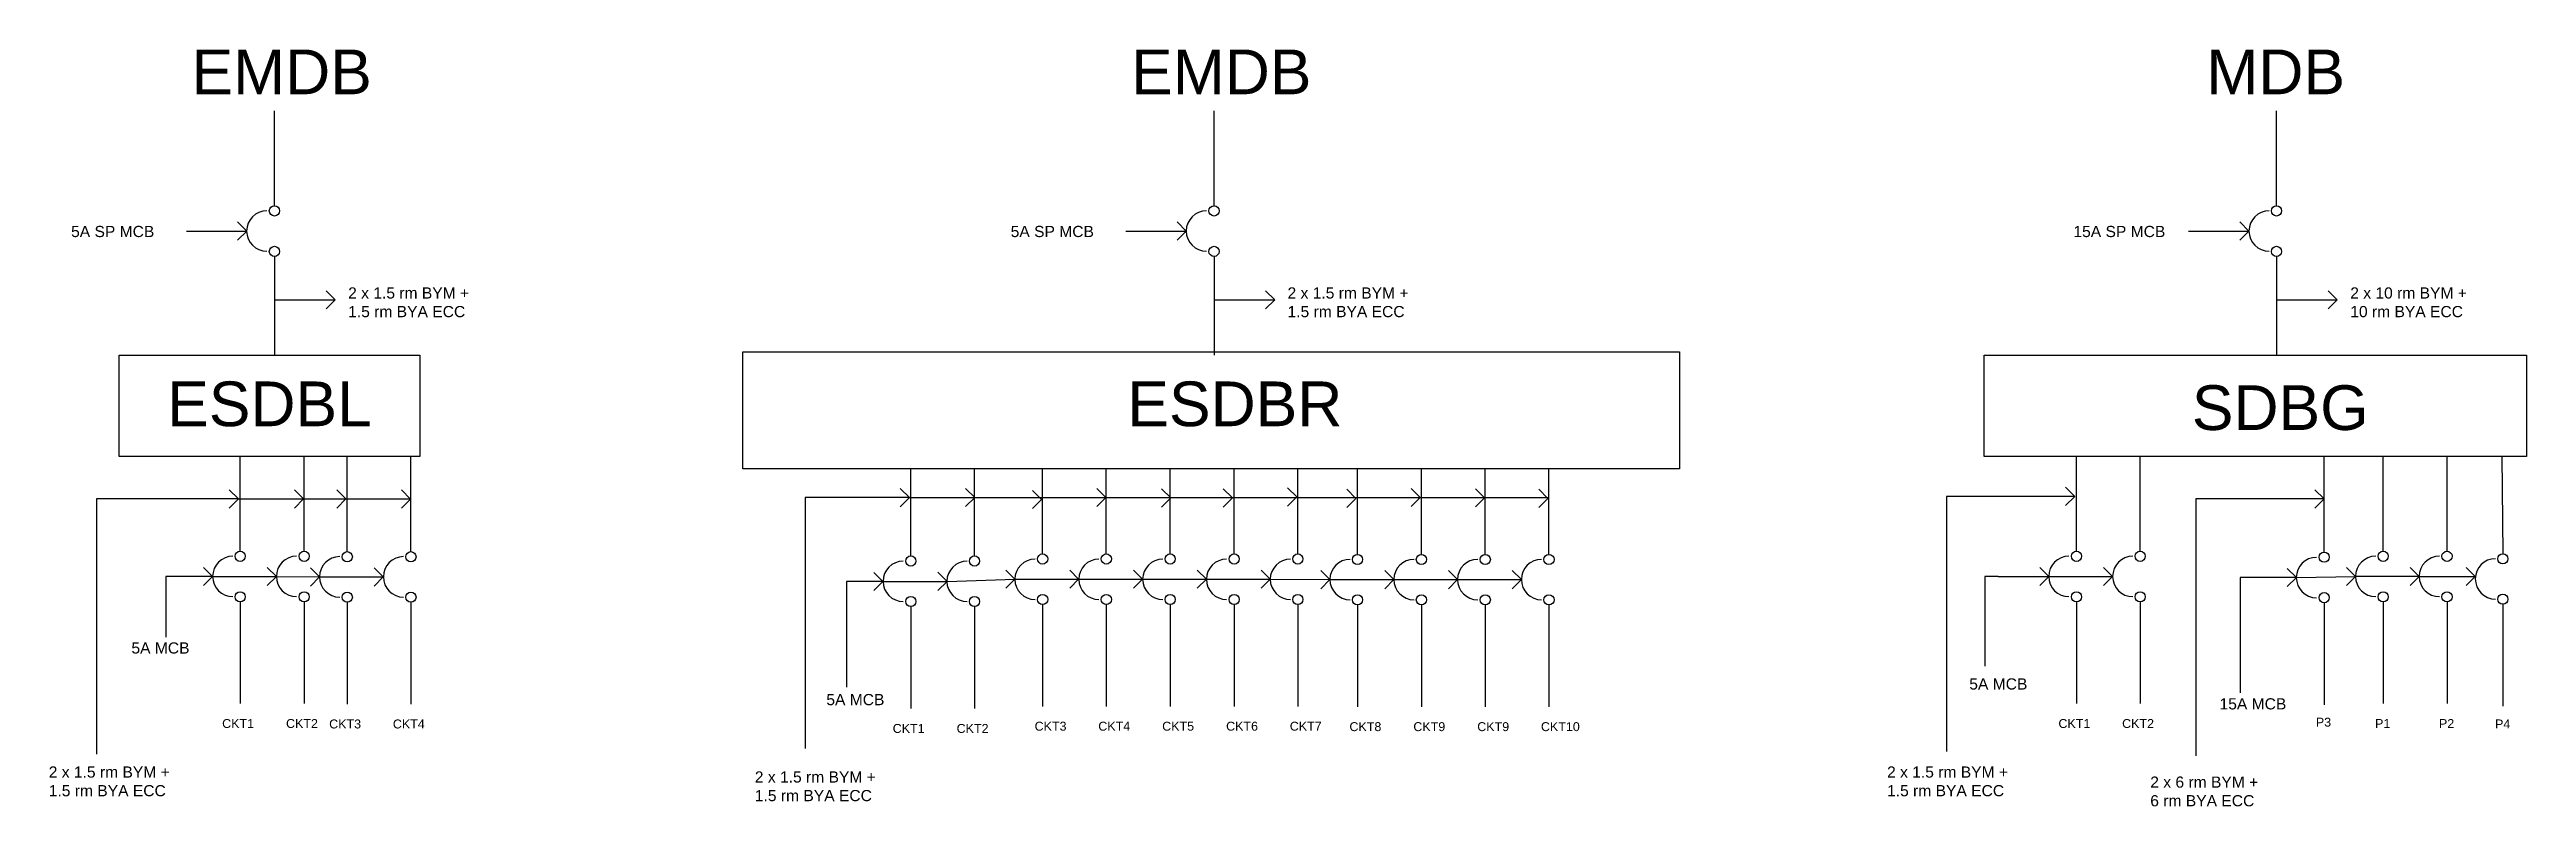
# Model space of a CAD drawing. Header units: inches. Extents: x 435 to 10591, y 298 to 1089.
# Drawn here: x 1953 to 3061, y 562 to 901 of the extents above; entities that cross this region are included whole.
import ezdxf

# ---------------------------------------------------------------- set-up
doc = ezdxf.new("R2010")
doc.units = ezdxf.units.IN
doc.header["$LTSCALE"] = 20
doc.header["$MEASUREMENT"] = 0
doc.layers.add('Layer1', color=7, linetype='Continuous')
doc.styles.get("Standard").update_dxf_attribs({"font": 'arial.ttf'})

msp = doc.modelspace()

# ---------------------------------------------------------------- texts
for s, height, p in [('EMDB', 20, (2016.1, 880.7)), ('EMDB', 20, (2436.6, 880.7)), ('MDB', 20, (2917.8, 880.7)), ('ESDBL', 20, (2005.2, 732.2)), ('ESDBR', 20, (2434.9, 732.2)), ('SDBG', 20, (2911.3, 730.5)), ('CKT1', 4, (2029.8, 597.2)), ('CKT2', 4, (2058.4, 597.2)), ('CKT3', 4, (2077.7, 597)), ('CKT4', 4, (2106.2, 597)), ('CKT1', 4, (2329.9, 595)), ('CKT2', 4, (2358.5, 595)), ('CKT3', 4, (2393.4, 596)), ('CKT4', 4, (2421.9, 596)), ('CKT5', 4, (2450.5, 596)), ('CKT6', 4, (2479.1, 596)), ('CKT7', 4, (2507.6, 596)), ('CKT8', 4, (2534.3, 595.8)), ('CKT9', 4, (2562.9, 595.8)), ('CKT9', 4, (2591.5, 595.8)), ('CKT10', 4, (2620, 595.8)), ('CKT1', 4, (2851.6, 597.2)), ('CKT2', 4, (2880.1, 597.2)), ('P3', 4, (2966.8, 597.8)), ('P1', 4, (2993.3, 597.2)), ('P2', 4, (3021.9, 597.2)), ('P4', 4, (3047, 597))]:
    msp.add_text(s, height=height).set_placement(p)
at = {"char_height": 5, "attachment_point": 1}
for s, width, insert in [('5A SP MCB', 57.842, (1962.2, 821.8)), ('5A SP MCB', 57.842, (2382.7, 821.8)), ('15A SP MCB', 57.842, (2858.3, 821.8)), ('2 x 1.5 rm BYM + 1.5 rm BYA ECC', 57.842, (2086.2, 794.3)), ('2 x 1.5 rm BYM + 1.5 rm BYA ECC', 57.842, (2506.6, 794.3)), ('2 x 10 rm BYM + 10 rm BYA ECC', 57.842, (2982.2, 794.3)), ('5A MCB', 57.863, (1989.2, 635.5)), ('5A MCB', 57.863, (2300.2, 612.4)), ('5A MCB', 57.863, (2811.7, 619.4)), ('15A MCB', 49.603, (2923.7, 610.5)), ('2 x 1.5 rm BYM + 1.5 rm BYA ECC', 57.863, (1952.2, 580)), ('2 x 1.5 rm BYM + 1.5 rm BYA ECC', 57.863, (2268.2, 577.8)), ('2 x 1.5 rm BYM + 1.5 rm BYA ECC', 57.863, (2774.9, 580)), ('2 x 6 rm BYM + 6 rm BYA ECC', 49.603, (2892.7, 575.5))]:
    msp.add_mtext_dynamic_manual_height_columns(s, width=width, gutter_width=52.4, heights=[0], dxfattribs=dict(at, insert=insert))

# ---------------------------------------------------------------- linework, layer by layer
for p, q in [((2053.2, 830.8), (2053.2, 873.2)), ((2473.7, 830.8), (2473.7, 873.2)), ((2949.2, 830.8), (2949.2, 873.2)), ((2040.8, 819.5), (2036.7, 823.6)), ((2461.3, 819.5), (2457.2, 823.6)), ((2936.8, 819.5), (2932.8, 823.6)), ((2013.8, 819.5), (2040.8, 819.5)), ((2040.8, 819.5), (2036.7, 815.4)), ((2434.3, 819.5), (2461.3, 819.5)), ((2461.3, 819.5), (2457.2, 815.4)), ((2909.8, 819.5), (2936.8, 819.5)), ((2936.8, 819.5), (2932.8, 815.4)), ((2053.2, 808.2), (2053.2, 764)), ((2473.7, 808.2), (2473.7, 764)), ((2949.2, 808.2), (2949.2, 764)), ((2053.2, 788.7), (2080.4, 788.7)), ((2080.4, 788.7), (2076.3, 792.8)), ((2080.4, 788.7), (2076.3, 784.7)), ((2473.7, 788.7), (2500.9, 788.7)), ((2500.9, 788.7), (2496.8, 792.8)), ((2500.9, 788.7), (2496.8, 784.7)), ((2949.2, 788.7), (2976.4, 788.7)), ((2976.4, 788.7), (2972.3, 792.8)), ((2976.4, 788.7), (2972.3, 784.7)), ((2037.9, 676.3), (2037.9, 718.7)), ((2066.5, 676.3), (2066.5, 718.7)), ((2085.8, 676.1), (2085.8, 718.5)), ((2114.3, 676.1), (2114.3, 718.5)), ((2338, 674.1), (2338, 713.2)), ((2366.5, 674.1), (2366.5, 713.2)), ((2397, 675.1), (2397, 713.2)), ((2425.5, 675.1), (2425.5, 713.2)), ((2454.1, 675.1), (2454.1, 713.2)), ((2482.7, 675.1), (2482.7, 713.2)), ((2511.2, 675.1), (2511.2, 713.2)), ((2537.9, 674.9), (2537.9, 713.2)), ((2566.5, 674.9), (2566.5, 713.2)), ((2595.1, 674.9), (2595.1, 713.2)), ((2623.6, 674.9), (2623.6, 713.2)), ((2859.7, 676.3), (2859.7, 718.7)), ((2888.2, 676.3), (2888.2, 718.7)), ((2970.5, 675.9), (2970.5, 718.3)), ((2996.9, 676.3), (2996.9, 718.7)), ((3025.5, 676.3), (3025.5, 718.7)), ((2037.1, 699.7), (2033, 703.8)), ((2037.1, 699.7), (2033, 695.6)), ((2066.2, 699.7), (2062.2, 703.7)), ((2066.2, 699.7), (2062.2, 695.6)), ((2085.2, 699.7), (2081.1, 703.7)), ((2085.2, 699.7), (2081.1, 695.6)), ((2114.1, 699.6), (2110, 703.7)), ((2114.1, 699.6), (2110, 695.6)), ((2337.4, 700.3), (2333.3, 704.3)), ((2337.4, 700.3), (2333.3, 696.2)), ((2366.6, 700.3), (2362.5, 704.4)), ((2366.6, 700.3), (2362.5, 696.3)), ((2396.5, 699.4), (2392.4, 703.5)), ((2396.5, 699.4), (2392.4, 695.4)), ((2425.3, 700.3), (2421.2, 704.4)), ((2425.3, 700.3), (2421.2, 696.3)), ((2454.3, 700.1), (2450.2, 704.2)), ((2454.3, 700.1), (2450.2, 696)), ((2481.9, 700.1), (2477.8, 704.2)), ((2481.9, 700.1), (2477.8, 696)), ((2510.7, 700.6), (2506.6, 704.6)), ((2510.7, 700.6), (2506.6, 696.5)), ((2537.2, 699.9), (2533.2, 704)), ((2537.2, 699.9), (2533.2, 695.8)), ((2566, 700.3), (2561.9, 704.4)), ((2566, 700.3), (2561.9, 696.3)), ((2594.8, 700.1), (2590.7, 704.2)), ((2594.8, 700.1), (2590.7, 696.1)), ((2623.1, 699.9), (2619, 704)), ((2623.1, 699.9), (2619, 695.8)), ((2858.9, 700.8), (2854.8, 704.9)), ((2858.9, 700.8), (2854.8, 696.7)), ((2970.5, 699.7), (2966.4, 703.8)), ((2970.5, 699.7), (2966.4, 695.6)), ((2025.5, 665), (2021.5, 669)), ((2054.1, 665), (2050, 669)), ((2073.4, 664.8), (2069.3, 668.8)), ((2101.9, 664.8), (2097.9, 668.8)), ((2325.5, 662.8), (2321.4, 666.8)), ((2354.2, 662.8), (2350.1, 666.9)), ((2384.6, 663.7), (2380.5, 667.8)), ((2413.1, 663.7), (2409.1, 667.8)), ((2441.7, 663.7), (2437.6, 667.8)), ((2470.3, 663.7), (2466.2, 667.8)), ((2498.8, 663.7), (2494.8, 667.8)), ((2525.6, 663.6), (2521.5, 667.6)), ((2554.1, 663.6), (2550.1, 667.6)), ((2582.7, 663.6), (2578.6, 667.6)), ((2611.3, 663.6), (2607.2, 667.6)), ((2847.3, 665), (2843.2, 669)), ((2875.8, 665), (2871.8, 669)), ((2958.1, 664.5), (2954, 668.6)), ((2984.5, 665), (2980.5, 669)), ((3013.1, 665), (3009, 669)), ((3038.1, 665), (3034, 669)), ((2025.5, 665), (2021.5, 660.9)), ((2025.5, 665), (2054.1, 665)), ((2054.1, 665), (2050, 660.9)), ((2073.4, 664.8), (2069.3, 660.7)), ((2101.9, 664.8), (2097.9, 660.7)), ((2325.5, 662.8), (2321.4, 658.7)), ((2325.6, 662.8), (2354.2, 662.8)), ((2354.2, 662.8), (2350.1, 658.7)), ((2384.6, 663.7), (2380.5, 659.7)), ((2413.1, 663.7), (2409.1, 659.7)), ((2441.7, 663.7), (2437.6, 659.7)), ((2470.3, 663.7), (2466.2, 659.7)), ((2498.8, 663.7), (2494.8, 659.7)), ((2525.6, 663.6), (2521.5, 659.5)), ((2554.1, 663.6), (2550.1, 659.5)), ((2582.7, 663.6), (2578.6, 659.5)), ((2611.3, 663.6), (2607.2, 659.5)), ((2824.6, 665), (2818.7, 665)), ((2824.6, 665), (2875.8, 665)), ((2847.3, 665), (2843.2, 660.9)), ((2875.8, 665), (2871.8, 660.9)), ((2958.1, 664.5), (2954, 660.5)), ((2984.5, 665), (2980.5, 660.9)), ((3013.1, 665), (2984.5, 665)), ((3013.1, 665), (3009, 660.9)), ((3038.1, 664.9), (3034, 660.9)), ((2037.9, 653.6), (2037.9, 608.1)), ((2066.5, 653.6), (2066.5, 608.1)), ((2085.8, 653.5), (2085.8, 607.9)), ((2114.3, 653.5), (2114.3, 607.9)), ((2338, 651.5), (2338, 605.9)), ((2366.5, 651.5), (2366.5, 605.9)), ((2397, 652.4), (2397, 606.8)), ((2425.5, 652.4), (2425.5, 606.8)), ((2454.1, 652.4), (2454.1, 606.8)), ((2482.7, 652.4), (2482.7, 606.8)), ((2511.2, 652.4), (2511.2, 606.8)), ((2537.9, 652.2), (2537.9, 606.7)), ((2566.5, 652.2), (2566.5, 606.7)), ((2595.1, 652.2), (2595.1, 606.7)), ((2623.6, 652.2), (2623.6, 606.7)), ((2859.7, 653.6), (2859.7, 608.1)), ((2888.2, 653.6), (2888.2, 608.1)), ((2970.5, 653.2), (2970.5, 607.6)), ((2996.9, 653.6), (2996.9, 608.1)), ((3025.5, 653.6), (3025.5, 608.1)), ((3050.5, 652.6), (3050.5, 607))]:
    msp.add_line(p, q)
for points in [[(1983.7, 764), (2118.2, 764), (2118.2, 718.7), (1983.7, 718.7)], [(2818.3, 764), (3061.1, 764), (3061.1, 718.7), (2818.3, 718.7)]]:
    msp.add_lwpolyline(points, close=True)
for centre in [(2053.2, 828.5), (2473.7, 828.5), (2949.2, 828.5), (2053.2, 810.4), (2473.7, 810.4), (2949.2, 810.4), (2037.9, 674), (2066.5, 674), (2859.7, 674), (2888.2, 674), (2996.9, 674), (3025.5, 674), (2085.8, 673.8), (2114.3, 673.8), (2338, 671.9), (2366.5, 671.9), (2397, 672.8), (2425.5, 672.8), (2454.1, 672.8), (2482.7, 672.8), (2511.2, 672.8), (2537.9, 672.6), (2566.5, 672.6), (2595.1, 672.6), (2623.6, 672.6), (2970.5, 673.6), (3050.5, 672.9), (2037.9, 655.9), (2066.5, 655.9), (2085.8, 655.7), (2114.3, 655.7), (2338, 653.8), (2366.5, 653.8), (2397, 654.7), (2425.5, 654.7), (2454.1, 654.7), (2482.7, 654.7), (2511.2, 654.7), (2537.9, 654.5), (2566.5, 654.5), (2595.1, 654.5), (2623.6, 654.5), (2859.7, 655.9), (2888.2, 655.9), (2970.5, 655.5), (2996.9, 655.9), (3025.5, 655.9), (3050.5, 654.8)]:
    msp.add_circle(centre, 2.28)
for centre in [(2049.8, 819.5), (2470.3, 819.5), (2945.9, 819.5), (2034.6, 665), (2063.1, 665), (2082.4, 664.8), (2111, 664.8), (2334.6, 662.8), (2363.2, 662.8), (2393.6, 663.7), (2422.2, 663.7), (2450.8, 663.7), (2479.3, 663.7), (2507.9, 663.7), (2534.6, 663.6), (2563.2, 663.6), (2591.7, 663.6), (2620.3, 663.6), (2856.3, 665), (2884.9, 665), (2967.1, 664.5), (2993.6, 665), (3022.1, 665), (3047.2, 663.9)]:
    msp.add_arc(centre, 9.04, 90, 270)
at = {"layer": 'Layer1'}
for p, q in [((3050.1, 718.7), (3050.5, 675.2)), ((2037.1, 699.7), (1973.6, 699.7)), ((1973.6, 699.7), (1973.6, 585.5)), ((2037.1, 699.7), (2114.3, 699.7)), ((2337.4, 700.3), (2290.7, 700.3)), ((2290.7, 700.3), (2290.7, 588.1)), ((2337.4, 700.3), (2623.6, 700.3)), ((2833.8, 700.8), (2801.5, 700.8)), ((2801.5, 700.8), (2801.5, 586.7)), ((2858.9, 700.8), (2833.8, 700.8)), ((2945.4, 699.7), (2913.1, 699.7)), ((2913.1, 699.7), (2913.1, 584.8)), ((2970.5, 699.7), (2945.4, 699.7)), ((2025.5, 665), (2004.6, 665)), ((2004.6, 665), (2004.6, 637.9)), ((2054.1, 665), (2073.4, 664.8)), ((2073.4, 664.8), (2101.9, 664.8)), ((2325.6, 662.8), (2309.2, 662.8)), ((2309.2, 662.8), (2309.2, 615.5)), ((2354.2, 662.8), (2384.6, 663.7)), ((2384.6, 663.7), (2413.1, 663.7)), ((2413.1, 663.7), (2441.7, 663.7)), ((2441.7, 663.7), (2470.3, 663.7)), ((2470.3, 663.7), (2498.8, 663.7)), ((2498.8, 663.7), (2525.6, 663.6)), ((2525.6, 663.6), (2554.1, 663.6)), ((2554.1, 663.6), (2582.7, 663.6)), ((2582.7, 663.6), (2611.3, 663.6)), ((2818.7, 665), (2818.7, 624.8)), ((2958.1, 664.5), (2933, 664.5)), ((2933, 664.5), (2933, 613)), ((2958.1, 664.5), (2984.5, 665)), ((3013.1, 665), (3038.1, 665))]:
    msp.add_line(p, q, dxfattribs=at)
msp.add_lwpolyline([(2262.8, 765.5), (2682, 765.5), (2682, 713.2), (2262.8, 713.2)], close=True, dxfattribs=at)

msp.set_redraw_order([(e.dxf.handle, doc.entitydb.next_handle()) for e in msp.query("TEXT MTEXT ATTDEF DIMENSION ARC_DIMENSION")])  # texts and dimensions are drawn at this point

doc.saveas('drawing.dxf')
